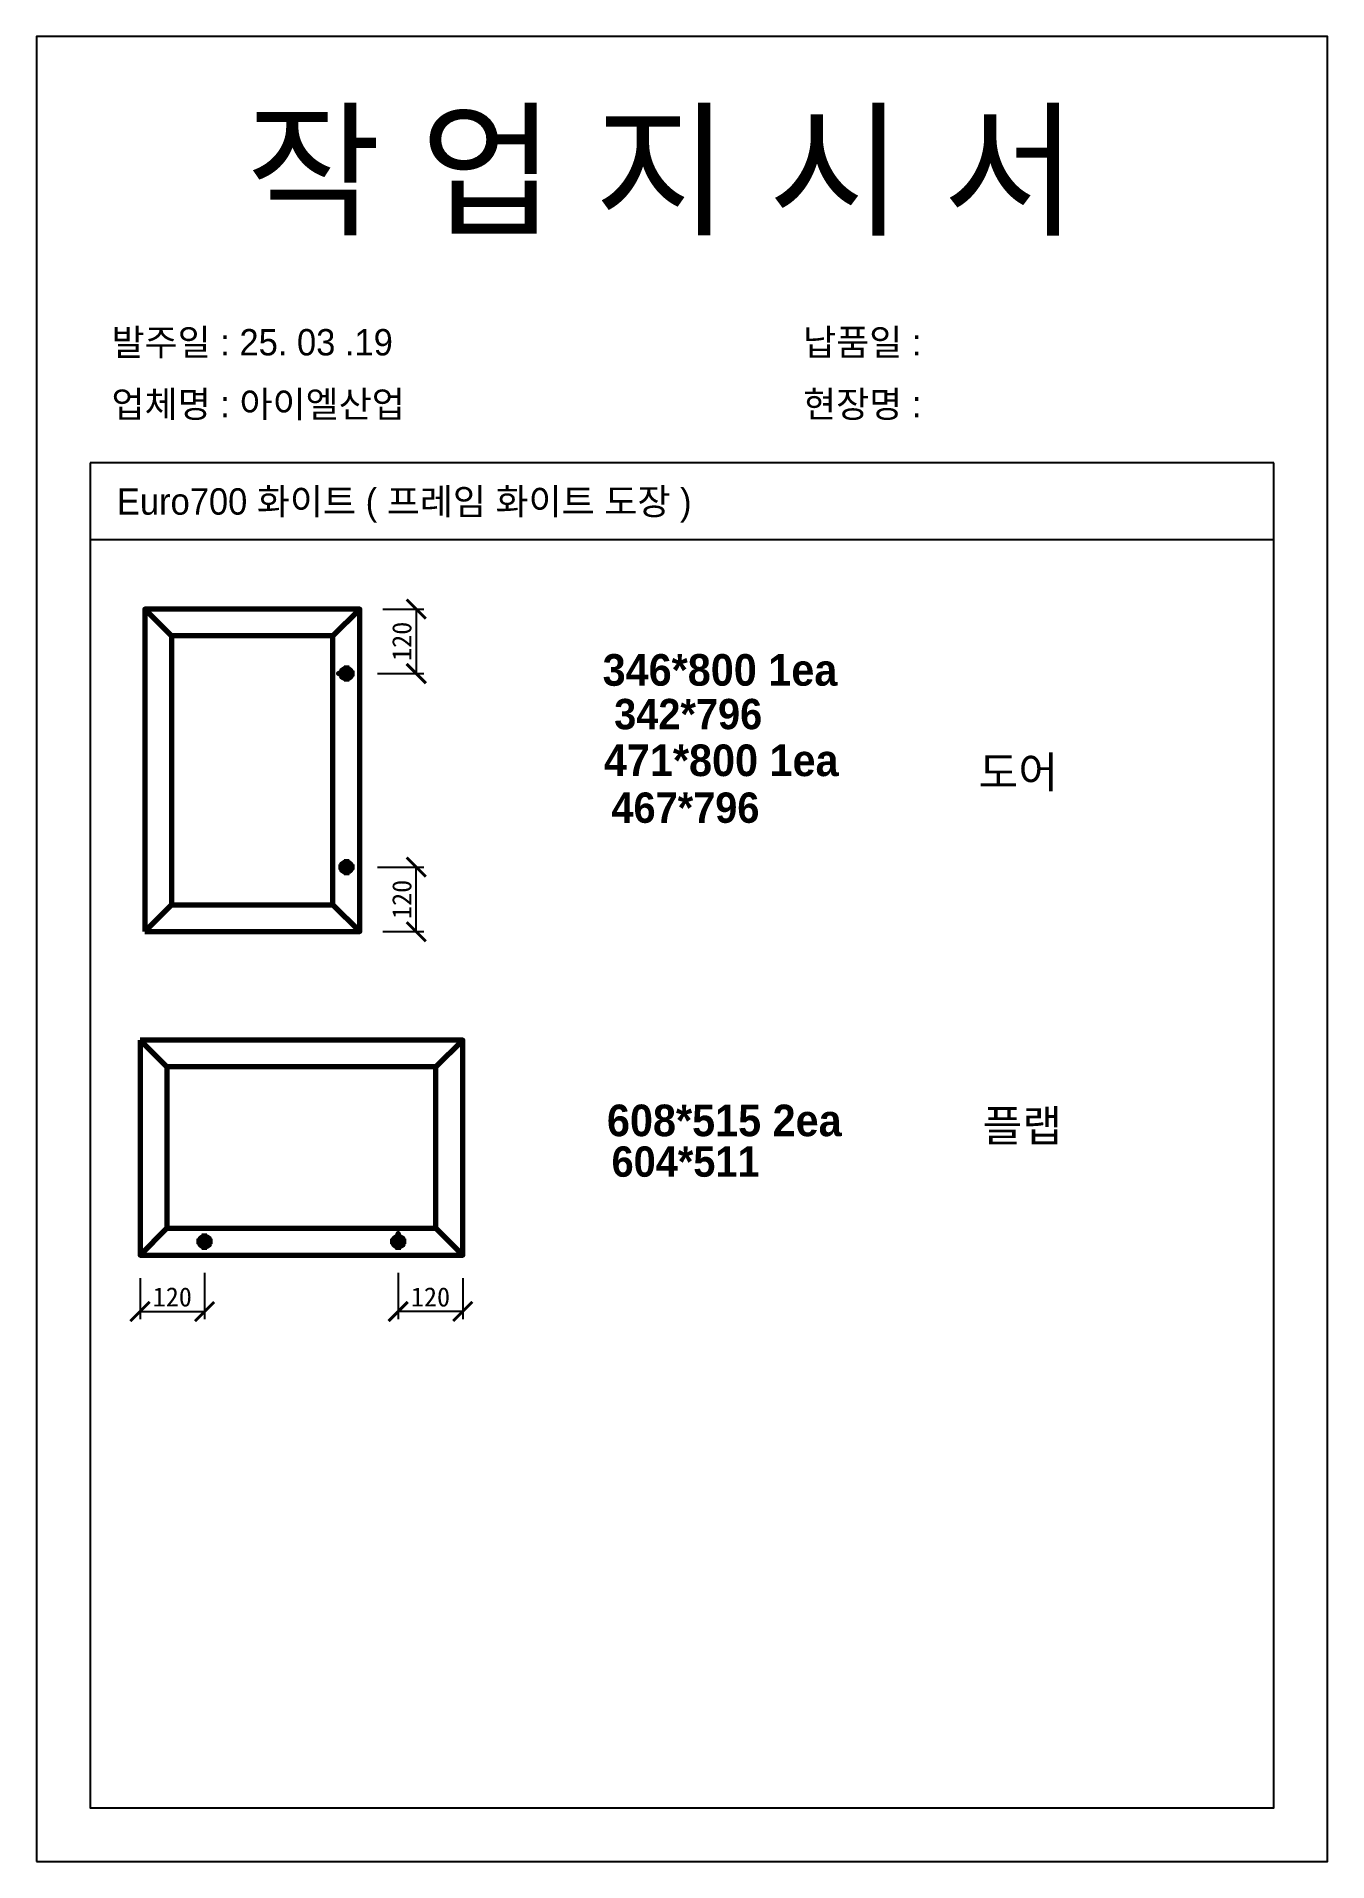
# Model space of a CAD drawing. Header units: millimetres. Extents: x -44117 to 256353, y -2095463 to 65325.
# Drawn here: x 113322 to 115002, y 5097 to 7473 of the extents above; entities that cross this region are included whole.
import ezdxf

# ---------------------------------------------------------------- set-up
doc = ezdxf.new("R2010")
doc.units = ezdxf.units.MM
doc.header["$LTSCALE"] = 10
doc.layers.add('Layer1', color=7, linetype='Continuous', lineweight=70)
doc.dimstyles.new('ISO-25', dxfattribs={"dimtxt": 2.5, "dimasz": 2.5, "dimexe": 1, "dimexo": 1, "dimtad": 1, "dimtxsty": 'Standard', "dimblk": 'ARCHTICK', "dimcen": 2.5, "dimadec": 0, "dimazin": 0, "dimtfac": 1, "dimtmove": 0, "dimatfit": 3, "dimfxl": 0, "dimarcsym": 0})

msp = doc.modelspace()

# ---------------------------------------------------------------- texts
at = {"attachment_point": 1}
for s, width, gutter_width, heights, insert, char_height in [('{\\fGulim|b0|i0|c129|p50;작 업 지 시 서}', 3307.3198183, 12.5, [-155.84554], (113594.81392, 7368.86413), 140), ('{\\fGulim|b0|i0|c129|p50;발주일 : 25. 03 .19}', 3307.3198183, 12.5, [-38.18216], (113419.60457, 7092.14371), 34.3), ('{\\fGulim|b0|i0|c129|p50;납품일 :}', 3307.3198183, 12.5, [-37.67976], (114319.58255, 7092.14371), 34.3), ('{\\fGulim|b0|i0|c129|p50;업체명 : 아이엘산업}', 3307.3198183, 12.5, [38.2735], (113419.60457, 7011.48754), 34.3), ('{\\fGulim|b0|i0|c129|p50;현장명 : }', 3307.3198183, 12.5, [-38.2735], (114319.58255, 7011.48754), 34.3), ('{\\fGulim|b0|i0|c129|p50;Euro700 화이트 ( 프레임 화이트 도장 )}', 3307.3198183, 12.5, [-43.16045], (113426.64677, 6884.82144), 34.3), ('{\\fGulim|b1|i0|c129|p50;\\P346*800 1ea}', 2645.8558546, 10, [-110.90333], (114058.73159, 6737.5842), 41.16), ('{\\fGulim|b1|i0|c129|p50;\\P471*800 1ea}', 2645.8558546, 10, [-110.90333], (114060.36702, 6619.88727), 41.16), ('{\\fGulim|b1|i0|c129|p50;도어}', 2645.8558546, 10, [-45.73333], (114548.0131, 6535.8324), 41.16), ('{\\fGulim|b1|i0|c129|p50;608*515 2ea}', 2645.8558546, 10, [-42.30333], (114064.34636, 6082.44328), 41.16), ('{\\fGulim|b1|i0|c129|p50;플랩}', 2645.8558546, 10, [-45.13444], (114553.24649, 6075.50809), 41.16)]:
    msp.add_mtext_dynamic_manual_height_columns(s, width=width, gutter_width=gutter_width, heights=heights, dxfattribs=dict(at, insert=insert, char_height=char_height))
at = {"color": 1, "char_height": 39.5136, "attachment_point": 1}
for s, heights, insert in [('{\\fGulim|b1|i0|c129|p50;342*796}', [-40.6112], (114073.76419, 6610.67715)), ('{\\fGulim|b1|i0|c129|p50;467*796}', [-40.6112], (114070.16623, 6488.7935)), ('{\\fGulim|b1|i0|c129|p50;604*511}', [35.32554], (114070.35659, 6028.02687))]:
    msp.add_mtext_dynamic_manual_height_columns(s, width=2540.0216204, gutter_width=9.6, heights=heights, dxfattribs=dict(at, insert=insert))

# ---------------------------------------------------------------- blocks, each defined once
blk = doc.blocks.new('_ArchTick')
at = {"color": 0, "linetype": 'ByBlock', "const_width": 0.15}
blk.add_lwpolyline([(-0.5, -0.5), (0.5, 0.5)], dxfattribs=at)
blk = doc.blocks.new('*D2016')
at = {"color": 0, "lineweight": -2}
for p, q in [((113765.8, 6391.6), (113826.2, 6391.6)), ((113816.2, 6307.6), (113816.2, 6391.6)), ((113772.8, 6307.6), (113826.2, 6307.6))]:
    blk.add_line(p, q, dxfattribs=at)
at = {"layer": 'Defpoints', "color": 0}
for p in [(113735.8, 6391.6), (113816.2, 6391.6), (113742.8, 6307.6)]:
    blk.add_point(p, dxfattribs=at)
at = {"color": 0, "lineweight": -2, "xscale": 25, "yscale": 25, "zscale": 25}
for p, rotation in [((113816.2, 6391.6), 90), ((113816.2, 6307.6), 270)]:
    blk.add_blockref('_ArchTick', p, dxfattribs=dict(at, rotation=rotation))
at = {"color": 0, "insert": (113797.5, 6349.6), "char_height": 25, "attachment_point": 5, "rotation": 90}
blk.add_mtext('120', dxfattribs=at)
blk = doc.blocks.new('*D2017')
at = {"color": 0, "lineweight": -2}
for p, q in [((113772.8, 6727.6), (113826.2, 6727.6)), ((113816.2, 6727.6), (113816.2, 6643.6)), ((113765.8, 6643.6), (113826.2, 6643.6))]:
    blk.add_line(p, q, dxfattribs=at)
at = {"layer": 'Defpoints', "color": 0}
for p in [(113742.8, 6727.6), (113735.8, 6643.6), (113816.2, 6643.6)]:
    blk.add_point(p, dxfattribs=at)
at = {"color": 0, "lineweight": -2, "xscale": 25, "yscale": 25, "zscale": 25}
for p, rotation in [((113816.2, 6727.6), 90), ((113816.2, 6643.6), 270)]:
    blk.add_blockref('_ArchTick', p, dxfattribs=dict(at, rotation=rotation))
at = {"color": 0, "insert": (113797.5, 6685.6), "char_height": 25, "attachment_point": 5, "rotation": 90}
blk.add_mtext('120', dxfattribs=at)
blk = doc.blocks.new('*D2018')
at = {"color": 0, "lineweight": -2}
for p, q in [((113456.7, 5856.5), (113456.7, 5803.1)), ((113540.7, 5863.5), (113540.7, 5803.1)), ((113456.7, 5813.1), (113540.7, 5813.1))]:
    blk.add_line(p, q, dxfattribs=at)
at = {"layer": 'Defpoints', "color": 0}
for p in [(113540.7, 5893.5), (113456.7, 5886.5), (113540.7, 5813.1)]:
    blk.add_point(p, dxfattribs=at)
at = {"color": 0, "lineweight": -2, "xscale": 25, "yscale": 25, "zscale": 25, "rotation": 180}
blk.add_blockref('_ArchTick', (113456.7, 5813.1), dxfattribs=at)
at = {"color": 0, "lineweight": -2, "xscale": 25, "yscale": 25, "zscale": 25}
blk.add_blockref('_ArchTick', (113540.7, 5813.1), dxfattribs=at)
at = {"color": 0, "insert": (113498.7, 5831.9), "char_height": 25, "attachment_point": 5}
blk.add_mtext('120', dxfattribs=at)
blk = doc.blocks.new('*D2019')
at = {"color": 0, "lineweight": -2}
for p, q in [((113792.7, 5863.5), (113792.7, 5803.1)), ((113876.7, 5856.5), (113876.7, 5803.1)), ((113876.7, 5813.1), (113792.7, 5813.1))]:
    blk.add_line(p, q, dxfattribs=at)
at = {"layer": 'Defpoints', "color": 0}
for p in [(113792.7, 5893.5), (113876.7, 5886.5), (113792.7, 5813.1)]:
    blk.add_point(p, dxfattribs=at)
at = {"color": 0, "lineweight": -2, "xscale": 25, "yscale": 25, "zscale": 25, "rotation": 180}
blk.add_blockref('_ArchTick', (113792.7, 5813.1), dxfattribs=at)
at = {"color": 0, "lineweight": -2, "xscale": 25, "yscale": 25, "zscale": 25}
blk.add_blockref('_ArchTick', (113876.7, 5813.1), dxfattribs=at)
at = {"color": 0, "insert": (113834.7, 5831.9), "char_height": 25, "attachment_point": 5}
blk.add_mtext('120', dxfattribs=at)

# ---------------------------------------------------------------- dimensions: what is measured, and where the dimension line sits
for base, p1, p2, picture, middle in [((113816.22812, 6643.60203), (113742.8364, 6727.60203), (113735.8364, 6643.60203), '*D2017', (113797.47812, 6685.60203)), ((113816.22812, 6391.60203), (113742.8364, 6307.60203), (113735.8364, 6391.60203), '*D2016', (113797.47812, 6349.60203))]:
    dim = msp.add_linear_dim(base=base, p1=p1, p2=p2, angle=90, text='120', dimstyle='ISO-25', override={"dimscale": 10, "dimexo": 3, "dimtxsty": 'Standard'})
    dim.commit()
    dim.dimension.update_dxf_attribs({"geometry": picture, "text_midpoint": middle})
for base, p1, p2, picture, middle in [((113540.71239, 5813.13844), (113456.71239, 5886.53016), (113540.71239, 5893.53016), '*D2018', (113498.71239, 5831.88844)), ((113792.71239, 5813.13844), (113876.71239, 5886.53016), (113792.71239, 5893.53016), '*D2019', (113834.71239, 5831.88844))]:
    dim = msp.add_linear_dim(base=base, p1=p1, p2=p2, text='120', dimstyle='ISO-25', override={"dimscale": 10, "dimexo": 3, "dimtxsty": 'Standard'})
    dim.commit()
    dim.dimension.update_dxf_attribs({"geometry": picture, "text_midpoint": middle})

# ---------------------------------------------------------------- linework, layer by layer
for p, q in [((114932.00732, 6917.85692), (113392.00732, 6917.85692)), ((114932.00732, 6817.85692), (113392.00732, 6817.85692))]:
    msp.add_line(p, q)
msp.add_lwpolyline([(113322.00732, 5097.02665), (115002.00732, 5097.02665), (115002.00732, 7473.02665), (113322.00732, 7473.02665)], close=True)
msp.add_lwpolyline([(113392.00732, 6917.85692), (113392.00732, 5167.02665), (114932.00732, 5167.02665), (114932.00732, 6917.85692)])
at = {"layer": 'Layer1'}
for p, q in [((113497.8364, 6692.60203), (113462.8364, 6727.60203)), ((113707.8364, 6692.60203), (113742.8364, 6727.60203)), ((113725.3364, 6654.10203), (113725.3364, 6633.10203)), ((113735.8364, 6391.60203), (113714.8364, 6391.60203)), ((113725.3364, 6402.10203), (113725.3364, 6381.10203)), ((113497.8364, 6342.60203), (113462.8364, 6307.60203)), ((113742.8364, 6307.60203), (113707.8364, 6342.60203)), ((113491.71239, 6131.53016), (113456.71239, 6166.53016)), ((113841.71239, 6131.53016), (113876.71239, 6166.53016)), ((113456.71239, 5886.53016), (113491.71239, 5921.53016)), ((113841.71239, 5921.53016), (113876.71239, 5886.53016)), ((113551.21239, 5904.03016), (113530.21239, 5904.03016)), ((113540.71239, 5893.53016), (113540.71239, 5914.53016)), ((113803.21239, 5904.03016), (113782.21239, 5904.03016))]:
    msp.add_line(p, q, dxfattribs=at)
for points in [[(113462.8364, 6307.60203), (113742.8364, 6307.60203), (113742.8364, 6727.60203), (113462.8364, 6727.60203)], [(113497.8364, 6342.60203), (113707.8364, 6342.60203), (113707.8364, 6692.60203), (113497.8364, 6692.60203)], [(113735.8364, 6643.60203), (113714.8364, 6643.60203)], [(113456.71239, 6166.53016), (113456.71239, 5886.53016), (113876.71239, 5886.53016), (113876.71239, 6166.53016)], [(113491.71239, 6131.53016), (113491.71239, 5921.53016), (113841.71239, 5921.53016), (113841.71239, 6131.53016)], [(113792.71239, 5893.53016), (113792.71239, 5914.53016)]]:
    msp.add_lwpolyline(points, close=True, dxfattribs=at)
for centre in [(113725.3364, 6643.60203), (113725.3364, 6391.60203), (113540.71239, 5904.03016), (113792.71239, 5904.03016)]:
    msp.add_circle(centre, 7, dxfattribs=at)

msp.set_redraw_order([(e.dxf.handle, doc.entitydb.next_handle()) for e in msp.query("TEXT MTEXT ATTDEF DIMENSION ARC_DIMENSION")])  # texts and dimensions are drawn at this point

doc.saveas('drawing.dxf')
